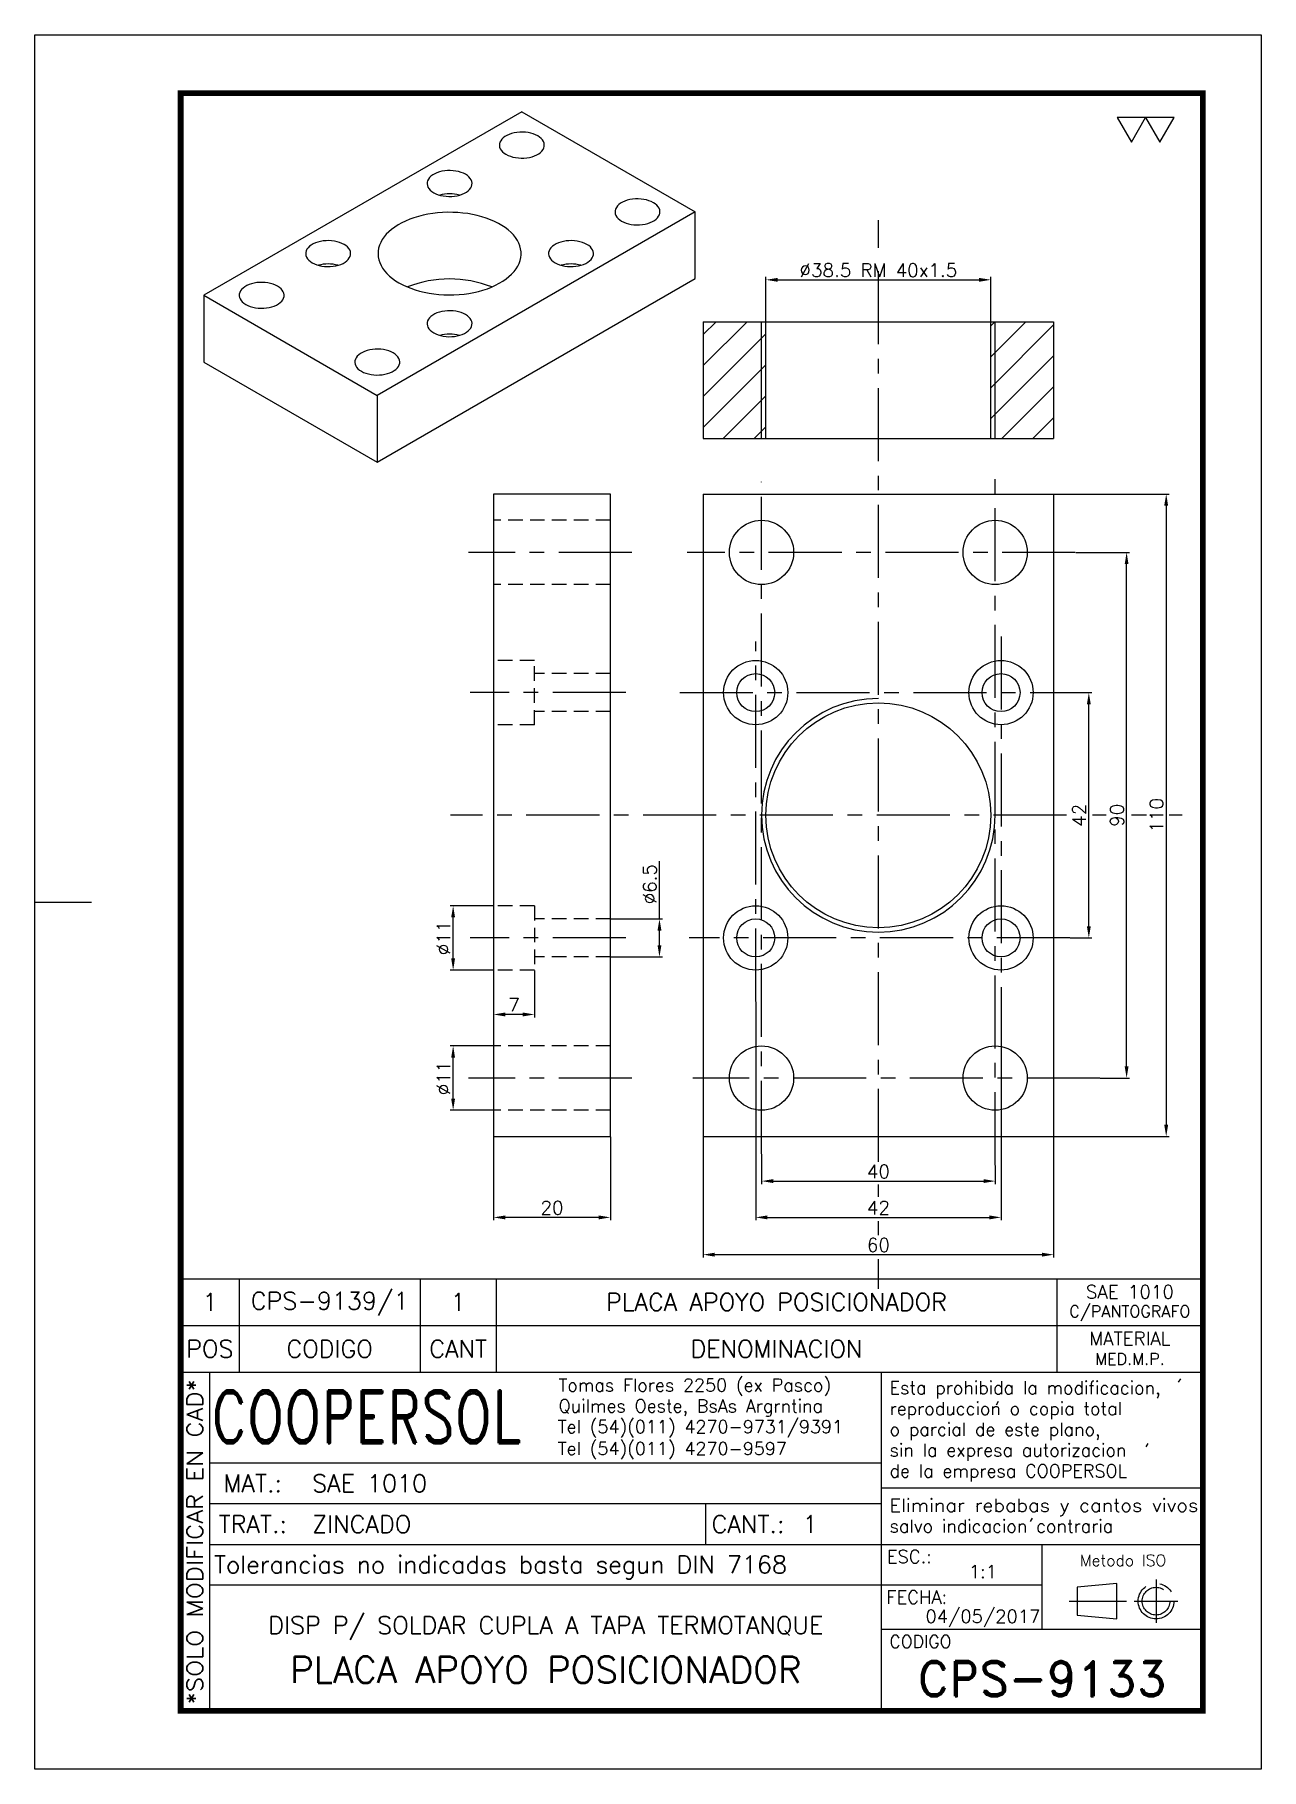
# Model space of a CAD drawing. Extents: x 0 to 3990, y 0 to 1744.
# Drawn here: x 2100 to 2310, y 891 to 1188 of the extents above; entities that cross this region are included whole.
import ezdxf
from ezdxf.enums import TextEntityAlignment as Align

# ---------------------------------------------------------------- set-up
doc = ezdxf.new("R2010")
doc.units = 0
doc.header["$LTSCALE"] = 10
doc.header["$MEASUREMENT"] = 0
doc.linetypes.add('CENTER', pattern=[2, 1.25, -0.25, 0.25, -0.25])
doc.linetypes.add('HIDDEN', pattern=[0.375, 0.25, -0.125])
doc.layers.get('0').update_dxf_attribs({"linetype": 'CONTINUOUS'})
doc.layers.get('DEFPOINTS').update_dxf_attribs({"linetype": 'CONTINUOUS'})
for name, color, linetype in [('1', 1, 'CENTER'), ('CL', 1, 'CENTER'), ('CO', 3, 'CONTINUOUS'), ('FI', 1, 'CONTINUOUS'), ('OC', 1, 'HIDDEN'), ('RY', 5, 'CONTINUOUS')]:
    doc.layers.add(name, color=color, linetype=linetype)
doc.styles.add('ROMAND', font='ROMAND')
doc.styles.add('ROMANS', font='ROMANS.SHX')
doc.dimstyles.new('1', dxfattribs={"dimtxt": 2.3, "dimasz": 2, "dimexe": 0.5, "dimexo": 0.0625, "dimgap": 0.5, "dimtad": 1, "dimdec": 4, "dimdsep": 46, "dimtxsty": 'ROMANS', "dimcen": -2, "dimclrt": 7, "dimadec": 0, "dimazin": 0, "dimtfac": 0.869565, "dimtdec": 4, "dimtmove": 0, "dimatfit": 3, "dimfxl": 1, "dimtolj": 1, "dimarcsym": 0})

msp = doc.modelspace()

# ---------------------------------------------------------------- blocks, each defined once
blk = doc.blocks.new('A4G')
blk.add_line((0, 148.5), (9.75, 148.5))
blk.add_lwpolyline([(0, 297), (210, 297), (210, 0), (0, 0)], close=True)
at = {"const_width": 1}
blk.add_lwpolyline([(25, 287), (200, 287), (200, 10), (25, 10)], close=True, dxfattribs=at)
blk = doc.blocks.new('COOPERSOLROT-02')
for p, q in [((0, 58), (175, 58)), ((0, 0), (0, 58)), ((5, 0), (5, 58)), ((120, 0), (120, 58)), ((175, 0), (175, 58)), ((5, 42.5), (120, 42.5)), ((120, 38.19), (175, 38.19)), ((5, 35.5), (120, 35.5)), ((89.89, 28.5), (89.89, 35.5)), ((5, 28.5), (175, 28.5)), ((147.5, 14), (147.5, 28.5)), ((147.5, 21.5), (5, 21.5)), ((120, 14), (175, 14)), ((0, 0), (175, 0))]:
    blk.add_line(p, q)
at = {"color": 1, "linetype": 'CENTER'}
blk.add_line((166.98, 22.51), (166.98, 15.06), dxfattribs=at)
for points in [[(152.09, 18.79), (161.93, 18.79)], [(163.26, 18.79), (170.71, 18.79)]]:
    blk.add_lwpolyline(points, dxfattribs=at)
at = {"layer": '1'}
for points in [[(170.85, 56.26), (171.21, 56.85)], [(139.66, 52.43), (140.02, 53.02)], [(165.28, 45.22), (165.64, 45.81)], [(145.46, 32.42), (145.82, 33.01)]]:
    blk.add_lwpolyline(points, dxfattribs=at)
blk.add_lwpolyline([(160.25, 18.79), (160.25, 21.83), (153.47, 21.16), (153.47, 16.41), (160.25, 15.74)], close=True, dxfattribs=at)
for radius in [3.05, 2.37]:
    blk.add_circle((166.98, 18.79), radius, dxfattribs=at)
at = {"style": 'ROMANS', "width": 0.996387}
blk.add_text('*SOLO MODIFICAR EN CAD*', height=2.7, rotation=90, dxfattribs=at).set_placement((3.77, 1.09), (3.77, 56.81), align=Align.FIT)
at = {"style": 'ROMAND', "width": 0.75}
blk.add_text('COOPERSOL', height=9, dxfattribs=at).set_placement((5.26, 45.85))
at = {"style": 'ROMANS'}
for s, p in [('MAT.:', (7.32, 37.47)), ('TRAT.:', (6.5, 30.47)), ('CANT.:', (90.89, 30.47)), ('Tolerancias no indicadas basta segun DIN 7168', (5.7, 23.56))]:
    blk.add_text(s, height=3, dxfattribs=at).set_placement(p)
for tag, height, style, p in [('CONJUNTO', 2.3, 'ROMANS', (62.5, 17.5)), ('SUBCONJUNTO', 3, 'ROMANS', (62.5, 11.5)), ('DENOMINACION', 4.5, 'ROMANS', (62.5, 4.75)), ('COD-PLA', 6, 'ROMAND', (147.5, 5.5))]:
    blk.add_attdef(tag, text='', height=height, dxfattribs=dict(style=style)).set_placement(p, align=Align.MIDDLE)
at = {"layer": '1', "style": 'ROMANS'}
for s, height, p in [('Tomas Flores 2250 (ex Pasco)', 2.2, (64.69, 54.68)), ('Esta prohibida la modificacion,', 2.2, (121.36, 54.23)), ('Quilmes Oeste, BsAs Argrntina', 2.2, (64.69, 51.12)), ('reproduccion o copia total', 2.2, (121.36, 50.67)), ('Tel (54)(011) 4270-9731/9391', 2.2, (64.55, 47.56)), ('o parcial de este plano,', 2.2, (121.36, 47.11)), ('Tel (54)(011) 4270-9597', 2.2, (64.55, 43.83)), ('sin la expresa autorizacion ', 2.2, (121.36, 43.55)), ('de la empresa COOPERSOL', 2.2, (121.36, 39.99)), ('salvo indicacion contraria', 2.2, (121.36, 30.54)), ('ESC.:', 2.25, (120.89, 25.29)), ('FECHA:', 2.25, (120.81, 18.36)), ('CODIGO', 2.16, (121.33, 10.78))]:
    blk.add_text(s, height=height, dxfattribs=at).set_placement(p)
at = {"layer": '1', "style": 'ROMANS', "width": 0.96139}
blk.add_text('Eliminar rebabas y cantos vivos', height=2.2, dxfattribs=at).set_placement((121.34, 34.1), (174.21, 34.1), align=Align.FIT)
at = {"layer": '1', "style": 'ROMANS'}
blk.add_text('Metodo ISO', height=1.948, dxfattribs=at).set_placement((161.34, 25.77), align=Align.MIDDLE)
for tag, p in [('MAT', (22.51, 37.47)), ('TRAT', (22.51, 30.47)), ('CANT', (106.49, 30.47))]:
    blk.add_attdef(tag, p, '', height=3, dxfattribs=at)
for tag, p in [('ESC', (137.33, 22.73)), ('FECHA', (137.33, 15.06))]:
    blk.add_attdef(tag, text='', height=2.25, dxfattribs=at).set_placement(p, align=Align.CENTER)
blk = doc.blocks.new('*D14')
at = {"layer": 'CO', "color": 0, "lineweight": -2}
for p, q in [((2277.41, 1075.35), (2280.97, 1075.35)), ((2280.47, 1035.35), (2280.47, 1073.35)), ((2277.28, 1033.35), (2280.97, 1033.35))]:
    blk.add_line(p, q, dxfattribs=at)
at = {"layer": 'CO', "color": 0}
for points in [[(2280.14, 1073.35), (2280.81, 1073.35), (2280.47, 1075.35)], [(2280.14, 1035.35), (2280.81, 1035.35), (2280.47, 1033.35)]]:
    blk.add_solid(points, dxfattribs=at)
at = {"layer": 'DEFPOINTS', "color": 0}
for p in [(2277.35, 1075.35), (2280.47, 1075.35), (2277.22, 1033.35)]:
    blk.add_point(p, dxfattribs=at)
at = {"layer": 'CO', "color": 7, "insert": (2278.82, 1054.35), "char_height": 2.3, "attachment_point": 5, "rotation": 90, "style": 'ROMANS'}
blk.add_mtext('\\A1;42', dxfattribs=at)
blk = doc.blocks.new('*D15')
at = {"layer": 'CO', "color": 0, "lineweight": -2}
for p, q in [((2278.22, 1099.35), (2287.44, 1099.35)), ((2286.94, 1011.35), (2286.94, 1097.35)), ((2282.41, 1009.35), (2287.44, 1009.35))]:
    blk.add_line(p, q, dxfattribs=at)
at = {"layer": 'CO', "color": 0}
for points in [[(2286.61, 1097.35), (2287.27, 1097.35), (2286.94, 1099.35)], [(2286.61, 1011.35), (2287.27, 1011.35), (2286.94, 1009.35)]]:
    blk.add_solid(points, dxfattribs=at)
at = {"layer": 'DEFPOINTS', "color": 0}
for p in [(2278.16, 1099.35), (2286.94, 1099.35), (2282.35, 1009.35)]:
    blk.add_point(p, dxfattribs=at)
at = {"layer": 'CO', "color": 7, "insert": (2285.29, 1054.35), "char_height": 2.3, "attachment_point": 5, "rotation": 90, "style": 'ROMANS'}
blk.add_mtext('\\A1;90', dxfattribs=at)
blk = doc.blocks.new('*D16')
at = {"layer": 'CO', "color": 0, "lineweight": -2}
for p, q in [((2274.5, 1109.35), (2294.22, 1109.35)), ((2293.72, 1107.35), (2293.72, 1001.35)), ((2274.5, 999.35), (2294.22, 999.35))]:
    blk.add_line(p, q, dxfattribs=at)
at = {"layer": 'CO', "color": 0}
for points in [[(2293.38, 1107.35), (2294.05, 1107.35), (2293.72, 1109.35)], [(2293.38, 1001.35), (2294.05, 1001.35), (2293.72, 999.35)]]:
    blk.add_solid(points, dxfattribs=at)
at = {"layer": 'DEFPOINTS', "color": 0}
for p in [(2274.44, 1109.35), (2274.44, 999.35), (2293.72, 999.35)]:
    blk.add_point(p, dxfattribs=at)
at = {"layer": 'CO', "color": 7, "insert": (2292.07, 1054.35), "char_height": 2.3, "attachment_point": 5, "rotation": 90, "style": 'ROMANS'}
blk.add_mtext('\\A1;110', dxfattribs=at)
blk = doc.blocks.new('*D17')
at = {"layer": 'CO', "color": 0, "lineweight": -2}
for p, q in [((2224.44, 996.33), (2224.44, 991.21)), ((2264.44, 994.37), (2264.44, 991.21)), ((2226.44, 991.71), (2262.44, 991.71))]:
    blk.add_line(p, q, dxfattribs=at)
at = {"layer": 'CO', "color": 0}
for points in [[(2226.44, 992.05), (2226.44, 991.38), (2224.44, 991.71)], [(2262.44, 992.05), (2262.44, 991.38), (2264.44, 991.71)]]:
    blk.add_solid(points, dxfattribs=at)
at = {"layer": 'DEFPOINTS', "color": 0}
for p in [(2224.44, 996.39), (2264.44, 994.44), (2264.44, 991.71)]:
    blk.add_point(p, dxfattribs=at)
at = {"layer": 'CO', "color": 7, "insert": (2244.44, 993.36), "char_height": 2.3, "attachment_point": 5, "style": 'ROMANS'}
blk.add_mtext('\\A1;40', dxfattribs=at)
blk = doc.blocks.new('*D18')
at = {"layer": 'CO', "color": 0, "lineweight": -2}
for p, q in [((2223.44, 1022.41), (2223.44, 985)), ((2265.44, 1022.41), (2265.44, 985)), ((2225.44, 985.5), (2263.44, 985.5))]:
    blk.add_line(p, q, dxfattribs=at)
at = {"layer": 'CO', "color": 0}
for points in [[(2225.44, 985.83), (2225.44, 985.16), (2223.44, 985.5)], [(2263.44, 985.83), (2263.44, 985.16), (2265.44, 985.5)]]:
    blk.add_solid(points, dxfattribs=at)
at = {"layer": 'DEFPOINTS', "color": 0}
for p in [(2223.44, 1022.48), (2265.44, 1022.48), (2265.44, 985.5)]:
    blk.add_point(p, dxfattribs=at)
at = {"layer": 'CO', "color": 7, "insert": (2244.44, 987.15), "char_height": 2.3, "attachment_point": 5, "style": 'ROMANS'}
blk.add_mtext('\\A1;42', dxfattribs=at)
blk = doc.blocks.new('*D19')
at = {"layer": 'CO', "color": 0, "lineweight": -2}
for p, q in [((2214.44, 999.29), (2214.44, 978.62)), ((2274.44, 999.29), (2274.44, 978.62)), ((2216.44, 979.12), (2272.44, 979.12))]:
    blk.add_line(p, q, dxfattribs=at)
at = {"layer": 'CO', "color": 0}
for points in [[(2216.44, 979.45), (2216.44, 978.78), (2214.44, 979.12)], [(2272.44, 979.45), (2272.44, 978.78), (2274.44, 979.12)]]:
    blk.add_solid(points, dxfattribs=at)
at = {"layer": 'DEFPOINTS', "color": 0}
for p in [(2214.44, 999.35), (2274.44, 999.35), (2274.44, 979.12)]:
    blk.add_point(p, dxfattribs=at)
at = {"layer": 'CO', "color": 7, "insert": (2244.44, 980.77), "char_height": 2.3, "attachment_point": 5, "style": 'ROMANS'}
blk.add_mtext('\\A1;60', dxfattribs=at)
blk = doc.blocks.new('*D20')
at = {"layer": 'CO', "color": 0, "lineweight": -2}
for p, q in [((2178.56, 999.29), (2178.56, 985)), ((2198.56, 999.29), (2198.56, 985)), ((2196.56, 985.5), (2180.56, 985.5))]:
    blk.add_line(p, q, dxfattribs=at)
at = {"layer": 'CO', "color": 0}
for points in [[(2180.56, 985.83), (2180.56, 985.16), (2178.56, 985.5)], [(2196.56, 985.83), (2196.56, 985.16), (2198.56, 985.5)]]:
    blk.add_solid(points, dxfattribs=at)
at = {"layer": 'DEFPOINTS', "color": 0}
for p in [(2178.56, 999.35), (2198.56, 999.35), (2178.56, 985.5)]:
    blk.add_point(p, dxfattribs=at)
at = {"layer": 'CO', "color": 7, "insert": (2188.56, 987.15), "char_height": 2.3, "attachment_point": 5, "style": 'ROMANS'}
blk.add_mtext('\\A1;20', dxfattribs=at)
blk = doc.blocks.new('*D21')
at = {"layer": 'CO', "color": 0, "lineweight": -2}
for p, q in [((2178.56, 1027.79), (2178.56, 1019.74)), ((2185.56, 1027.79), (2185.56, 1019.74)), ((2183.56, 1020.24), (2180.56, 1020.24))]:
    blk.add_line(p, q, dxfattribs=at)
at = {"layer": 'CO', "color": 0}
for points in [[(2180.56, 1020.58), (2180.56, 1019.91), (2178.56, 1020.24)], [(2183.56, 1020.58), (2183.56, 1019.91), (2185.56, 1020.24)]]:
    blk.add_solid(points, dxfattribs=at)
at = {"layer": 'DEFPOINTS', "color": 0}
for p in [(2178.56, 1027.85), (2185.56, 1027.85), (2178.56, 1020.24)]:
    blk.add_point(p, dxfattribs=at)
at = {"layer": 'CO', "color": 7, "insert": (2182.06, 1021.89), "char_height": 2.3, "attachment_point": 5, "style": 'ROMANS'}
blk.add_mtext('\\A1;7', dxfattribs=at)
blk = doc.blocks.new('*D22')
at = {"layer": 'CO', "color": 0, "lineweight": -2}
for p, q in [((2178.49, 1038.85), (2171.14, 1038.85)), ((2171.64, 1029.85), (2171.64, 1036.85)), ((2178.49, 1027.85), (2171.14, 1027.85))]:
    blk.add_line(p, q, dxfattribs=at)
at = {"layer": 'CO', "color": 0}
for points in [[(2171.3, 1036.85), (2171.97, 1036.85), (2171.64, 1038.85)], [(2171.3, 1029.85), (2171.97, 1029.85), (2171.64, 1027.85)]]:
    blk.add_solid(points, dxfattribs=at)
at = {"layer": 'DEFPOINTS', "color": 0}
for p in [(2171.64, 1038.85), (2178.56, 1038.85), (2178.56, 1027.85)]:
    blk.add_point(p, dxfattribs=at)
at = {"layer": 'CO', "color": 7, "insert": (2169.99, 1033.35), "char_height": 2.3, "attachment_point": 5, "rotation": 90, "style": 'ROMANS'}
blk.add_mtext('\\A1;%%C11', dxfattribs=at)
blk = doc.blocks.new('*D23')
at = {"layer": 'CO', "color": 0, "lineweight": -2}
for p, q in [((2206.96, 1036.6), (2206.96, 1046.5)), ((2198.62, 1036.6), (2207.46, 1036.6)), ((2206.96, 1032.1), (2206.96, 1034.6)), ((2198.62, 1030.1), (2207.46, 1030.1))]:
    blk.add_line(p, q, dxfattribs=at)
at = {"layer": 'CO', "color": 0}
for points in [[(2206.63, 1034.6), (2207.3, 1034.6), (2206.96, 1036.6)], [(2206.63, 1032.1), (2207.3, 1032.1), (2206.96, 1030.1)]]:
    blk.add_solid(points, dxfattribs=at)
at = {"layer": 'DEFPOINTS', "color": 0}
for p in [(2198.56, 1036.6), (2206.96, 1036.6), (2198.56, 1030.1)]:
    blk.add_point(p, dxfattribs=at)
at = {"layer": 'CO', "color": 7, "insert": (2205.31, 1042.55), "char_height": 2.3, "attachment_point": 5, "rotation": 90, "style": 'ROMANS'}
blk.add_mtext('\\A1;%%C6.5', dxfattribs=at)
blk = doc.blocks.new('*D24')
at = {"layer": 'CO', "color": 0, "lineweight": -2}
for p, q in [((2178.49, 1014.85), (2171.14, 1014.85)), ((2171.64, 1005.85), (2171.64, 1012.85)), ((2178.49, 1003.85), (2171.14, 1003.85))]:
    blk.add_line(p, q, dxfattribs=at)
at = {"layer": 'CO', "color": 0}
for points in [[(2171.3, 1012.85), (2171.97, 1012.85), (2171.64, 1014.85)], [(2171.3, 1005.85), (2171.97, 1005.85), (2171.64, 1003.85)]]:
    blk.add_solid(points, dxfattribs=at)
at = {"layer": 'DEFPOINTS', "color": 0}
for p in [(2171.64, 1014.85), (2178.56, 1014.85), (2178.56, 1003.85)]:
    blk.add_point(p, dxfattribs=at)
at = {"layer": 'CO', "color": 7, "insert": (2169.99, 1009.35), "char_height": 2.3, "attachment_point": 5, "rotation": 90, "style": 'ROMANS'}
blk.add_mtext('\\A1;%%C11', dxfattribs=at)
blk = doc.blocks.new('*D25')
at = {"layer": 'CO', "color": 0, "lineweight": -2}
for p, q in [((2225.19, 1138.92), (2225.19, 1146.53)), ((2263.69, 1138.92), (2263.69, 1146.53)), ((2227.19, 1146.03), (2261.69, 1146.03))]:
    blk.add_line(p, q, dxfattribs=at)
at = {"layer": 'CO', "color": 0}
for points in [[(2227.19, 1146.36), (2227.19, 1145.7), (2225.19, 1146.03)], [(2261.69, 1146.36), (2261.69, 1145.7), (2263.69, 1146.03)]]:
    blk.add_solid(points, dxfattribs=at)
at = {"layer": 'DEFPOINTS', "color": 0}
for p in [(2263.69, 1146.03), (2225.19, 1138.86), (2263.69, 1138.86)]:
    blk.add_point(p, dxfattribs=at)
at = {"layer": 'CO', "color": 7, "insert": (2244.44, 1147.68), "char_height": 2.3, "attachment_point": 5, "style": 'ROMANS'}
blk.add_mtext('\\A1;%%C38.5 RM 40x1.5', dxfattribs=at)
blk = doc.blocks.new('LISPIE')
blk.add_line((0, 0), (0, 8))
at = {"layer": 'FI', "color": 7}
for p, q in [((0, 8), (175, 8)), ((10, 8), (10, 0)), ((41, 8), (41, 0)), ((54, 8), (54, 0)), ((150, 8), (150, 0))]:
    blk.add_line(p, q, dxfattribs=at)
at = {"style": 'ROMANS'}
for tag, height, p in [('MATERIAL', 2.3, (162.5, 5.75)), ('POS', 3, (5, 4)), ('CODIGO', 3, (25.5, 4)), ('CANT', 3, (47.5, 4)), ('DENOMINACION', 3, (102, 4)), ('MED.M.P.', 2, (162.5, 2.25))]:
    blk.add_attdef(tag, text='', height=height, dxfattribs=at).set_placement(p, align=Align.MIDDLE)

# ---------------------------------------------------------------- dimensions: what is measured, and where the dimension line sits
at = {"layer": 'CO'}
dim = msp.add_linear_dim(base=(2263.68808, 1146.02849), p1=(2225.18808, 1138.85943), p2=(2263.68808, 1138.85943), text='%%C<> RM 40x1.5', dimstyle='1', dxfattribs=at)
dim.commit()
dim.dimension.update_dxf_attribs({"geometry": '*D25', "text_midpoint": (2244.43808, 1147.67849)})
for base, p1, p2, picture, middle in [((2293.71547, 999.35096), (2274.43808, 1109.35096), (2274.43808, 999.35096), '*D16', (2292.06547, 1054.35096)), ((2286.94139, 1099.35096), (2282.34811, 1009.35096), (2278.15848, 1099.35096), '*D15', (2285.29139, 1054.35096)), ((2280.47434, 1075.35096), (2277.21718, 1033.35096), (2277.34737, 1075.35096), '*D14', (2278.82434, 1054.35096))]:
    dim = msp.add_linear_dim(base=base, p1=p1, p2=p2, angle=90, dimstyle='1', dxfattribs=at)
    dim.commit()
    dim.dimension.update_dxf_attribs({"geometry": picture, "text_midpoint": middle})
for base, p1, p2, picture, middle in [((2206.96332, 1036.60096), (2198.5568, 1030.10096), (2198.5568, 1036.60096), '*D23', (2205.31332, 1042.55096)), ((2171.63755, 1038.85096), (2178.5568, 1027.85096), (2178.5568, 1038.85096), '*D22', (2169.98755, 1033.35096)), ((2171.63755, 1014.85096), (2178.5568, 1003.85096), (2178.5568, 1014.85096), '*D24', (2169.98755, 1009.35096))]:
    dim = msp.add_linear_dim(base=base, p1=p1, p2=p2, angle=90, text='%%C<>', dimstyle='1', dxfattribs=at)
    dim.commit()
    dim.dimension.update_dxf_attribs({"geometry": picture, "text_midpoint": middle})
for base, p1, p2, picture, middle in [((2178.5568, 1020.24326), (2185.5568, 1027.85096), (2178.5568, 1027.85096), '*D21', (2182.0568, 1021.89326)), ((2265.43808, 985.4957), (2223.43808, 1022.47596), (2265.43808, 1022.47596), '*D18', (2244.43808, 987.1457)), ((2178.5568, 985.4957), (2198.5568, 999.35096), (2178.5568, 999.35096), '*D20', (2188.5568, 987.1457)), ((2274.43808, 979.1181), (2214.43808, 999.35096), (2274.43808, 999.35096), '*D19', (2244.43808, 980.7681)), ((2264.43808, 991.71231), (2224.43808, 996.39011), (2264.43808, 994.43635), '*D17', (2244.43808, 993.36231))]:
    dim = msp.add_linear_dim(base=base, p1=p1, p2=p2, dimstyle='1', dxfattribs=at)
    dim.commit()
    dim.dimension.update_dxf_attribs({"geometry": picture, "text_midpoint": middle})

# ---------------------------------------------------------------- hatches: boundary and pattern name
at = {"layer": 'RY'}
h = msp.add_hatch(dxfattribs=at)
h.set_pattern_fill('ANSI31', color=256, scale=30, style=0)
h.set_pattern_definition([(45, (16320.426, -11305.6877), (-2.6516504, 2.6516504), [])])
h.paths.add_polyline_path([(2224.43808, 1138.85943), (2214.43808, 1138.85943), (2214.43808, 1118.85943), (2224.43808, 1118.85943)])
h.paths.add_polyline_path([(2274.43808, 1138.85943), (2264.43808, 1138.85943), (2264.43808, 1118.85943), (2274.43808, 1118.85943)])
h.paths.add_polyline_path([(2264.43808, 1138.85943), (2263.68808, 1138.85943), (2263.68808, 1118.85943), (2264.43808, 1118.85943)])
h.paths.add_polyline_path([(2225.18808, 1138.85943), (2224.43808, 1138.85943), (2224.43808, 1118.85943), (2225.18808, 1118.85943)])

# ---------------------------------------------------------------- linework, layer by layer
for p, q in [((2214.43808, 1138.85943), (2214.43808, 1118.85943)), ((2214.43808, 1138.85943), (2274.43808, 1138.85943)), ((2225.18808, 1118.85943), (2225.18808, 1138.85943)), ((2263.68808, 1118.85943), (2263.68808, 1138.85943)), ((2274.43808, 1138.85943), (2274.43808, 1118.85943)), ((2214.43808, 1118.85943), (2274.43808, 1118.85943)), ((2178.5568, 1109.35096), (2178.5568, 999.35096)), ((2198.5568, 1109.35096), (2178.5568, 1109.35096)), ((2198.5568, 999.35096), (2198.5568, 1109.35096)), ((2214.43808, 1109.35096), (2214.43808, 999.35096)), ((2214.43808, 1109.35096), (2274.43808, 1109.35096)), ((2274.43808, 1109.35096), (2274.43808, 999.35096)), ((2178.5568, 999.35096), (2198.5568, 999.35096)), ((2214.43808, 999.35096), (2274.43808, 999.35096))]:
    msp.add_line(p, q)
for centre, radius in [((2224.43808, 1099.35096), 5.5), ((2264.43808, 1099.35096), 5.5), ((2223.43808, 1075.35096), 5.5), ((2223.43808, 1075.35096), 3.25), ((2265.43808, 1075.35096), 5.5), ((2265.43808, 1075.35096), 3.25), ((2244.43808, 1054.35096), 19.25), ((2223.43808, 1033.35096), 5.5), ((2223.43808, 1033.35096), 3.25), ((2265.43808, 1033.35096), 5.5), ((2265.43808, 1033.35096), 3.25), ((2224.43808, 1009.35096), 5.5), ((2264.43808, 1009.35096), 5.5)]:
    msp.add_circle(centre, radius)
at = {"layer": 'CL'}
for p, q in [((2244.43808, 1151.47928), (2244.43808, 1156.2551)), ((2244.43808, 994.98957), (2244.43808, 1148.01372)), ((2224.43808, 996.39011), (2224.43808, 1111.4585)), ((2264.43808, 994.43635), (2264.43808, 1111.90496)), ((2202.2318, 1099.35096), (2174.25408, 1099.35096)), ((2278.15848, 1099.35096), (2211.69228, 1099.35096)), ((2223.43808, 1022.47596), (2223.43808, 1084.08831)), ((2265.43808, 1084.93147), (2265.43808, 1022.47596)), ((2201.20434, 1075.35096), (2174.56262, 1075.35096)), ((2210.42956, 1075.35096), (2277.34737, 1075.35096)), ((2276.66922, 1054.35096), (2171.19401, 1054.35096)), ((2283.41745, 1054.35096), (2281.10377, 1054.35096)), ((2290.35848, 1054.35096), (2287.75559, 1054.35096)), ((2296.43189, 1054.35096), (2294.21462, 1054.35096)), ((2201.20434, 1033.35096), (2174.56262, 1033.35096)), ((2277.21718, 1033.35096), (2212.06601, 1033.35096)), ((2202.2318, 1009.35096), (2174.25408, 1009.35096)), ((2282.34811, 1009.35096), (2212.65312, 1009.35096)), ((2244.43808, 988.99481), (2244.43808, 991.11061)), ((2244.43808, 982.4711), (2244.43808, 984.88076)), ((2244.43808, 973.26014), (2244.43808, 978.35705))]:
    msp.add_line(p, q, dxfattribs=at)
at = {"layer": 'CO'}
for points in [[(2287.74912, 1169.60654), (2290.19327, 1173.83994), (2285.30497, 1173.83994)], [(2292.63743, 1169.60654), (2295.08158, 1173.83994), (2290.19327, 1173.83994)]]:
    msp.add_lwpolyline(points, close=True, dxfattribs=at)
at = {"layer": 'FI'}
for p, q in [((2183.40358, 1174.80684), (2128.95635, 1143.37513)), ((2183.40358, 1174.80684), (2213.10206, 1157.66227)), ((2213.10206, 1157.66227), (2158.65484, 1126.23056)), ((2213.10206, 1146.2307), (2213.10206, 1157.66227)), ((2158.65484, 1114.79899), (2213.10206, 1146.2307)), ((2128.95635, 1143.37513), (2158.65484, 1126.23056)), ((2128.95635, 1143.37513), (2128.95635, 1131.94356)), ((2224.43808, 1118.85943), (2224.43808, 1138.85943)), ((2264.43808, 1118.85943), (2264.43808, 1138.85943)), ((2128.95635, 1131.94356), (2158.65484, 1114.79899)), ((2158.65484, 1126.23056), (2158.65484, 1114.79899))]:
    msp.add_line(p, q, dxfattribs=at)
at = {"layer": 'FI', "flags": 128}
for points in [[(2180.68121, 1167.5204), (2181.04388, 1167.33582), (2181.44377, 1167.17894), (2181.87456, 1167.05222), (2182.32946, 1166.95768), (2182.8013, 1166.89679), (2183.28264, 1166.87053), (2183.76589, 1166.87929), (2184.24343, 1166.92296), (2184.70772, 1167.00083), (2185.15144, 1167.11167), (2185.5676, 1167.25375), (2185.94963, 1167.42482), (2186.2915, 1167.62218), (2186.58784, 1167.84272), (2186.83395, 1168.08297), (2187.02597, 1168.33912), (2187.16086, 1168.60715), (2187.23649, 1168.88283), (2187.25168, 1169.1618), (2187.20618, 1169.43967), (2187.10071, 1169.71206), (2186.93693, 1169.97467), (2186.71743, 1170.22336), (2186.44567, 1170.45421), (2186.12594, 1170.66357), (2185.76327, 1170.84815), (2185.36339, 1171.00504), (2184.9326, 1171.13175), (2184.47769, 1171.22629), (2184.00585, 1171.28718), (2183.52451, 1171.31345), (2183.04126, 1171.30468), (2182.56372, 1171.26102), (2182.09943, 1171.18315), (2181.65571, 1171.0723), (2181.23955, 1170.93022), (2180.85753, 1170.75915), (2180.51565, 1170.56179), (2180.21932, 1170.34125), (2179.9732, 1170.10101), (2179.78118, 1169.84485), (2179.6463, 1169.57682), (2179.57066, 1169.30115), (2179.55548, 1169.02217), (2179.60098, 1168.7443), (2179.70645, 1168.47191), (2179.87022, 1168.2093), (2180.08972, 1167.96061), (2180.36148, 1167.72977), (2180.68121, 1167.5204)], [(2168.30685, 1160.94832), (2168.66951, 1160.76374), (2169.0694, 1160.60685), (2169.50019, 1160.48014), (2169.95509, 1160.38559), (2170.42693, 1160.32471), (2170.90828, 1160.29844), (2171.39152, 1160.30721), (2171.86906, 1160.35087), (2172.33335, 1160.42874), (2172.77707, 1160.53959), (2173.19323, 1160.68167), (2173.57526, 1160.85274), (2173.91713, 1161.0501), (2174.21347, 1161.27064), (2174.45958, 1161.51088), (2174.6516, 1161.76704), (2174.78649, 1162.03507), (2174.86212, 1162.31074), (2174.87731, 1162.58971), (2174.83181, 1162.86759), (2174.72634, 1163.13998), (2174.56256, 1163.40259), (2174.34306, 1163.65128), (2174.0713, 1163.88212), (2173.75157, 1164.09149), (2173.3889, 1164.27607), (2172.98902, 1164.43295), (2172.55823, 1164.55966), (2172.10332, 1164.65421), (2171.63148, 1164.7151), (2171.15014, 1164.74136), (2170.66689, 1164.7326), (2170.18936, 1164.68893), (2169.72507, 1164.61106), (2169.28134, 1164.50021), (2168.86519, 1164.35814), (2168.48316, 1164.18707), (2168.14128, 1163.98971), (2167.84495, 1163.76916), (2167.59883, 1163.52892), (2167.40682, 1163.27277), (2167.27193, 1163.00474), (2167.19629, 1162.72906), (2167.18111, 1162.45009), (2167.22661, 1162.17222), (2167.33208, 1161.89983), (2167.49585, 1161.63722), (2167.71535, 1161.38853), (2167.98711, 1161.15768), (2168.30685, 1160.94832)], [(2200.4802, 1156.09069), (2200.84287, 1155.90611), (2201.24276, 1155.74922), (2201.67355, 1155.62251), (2202.12845, 1155.52797), (2202.60029, 1155.46708), (2203.08163, 1155.44081), (2203.56488, 1155.44958), (2204.04242, 1155.49324), (2204.50671, 1155.57111), (2204.95043, 1155.68196), (2205.36659, 1155.82404), (2205.74862, 1155.99511), (2206.09049, 1156.19247), (2206.38683, 1156.41301), (2206.63294, 1156.65325), (2206.82496, 1156.90941), (2206.95985, 1157.17744), (2207.03548, 1157.45311), (2207.05067, 1157.73209), (2207.00517, 1158.00996), (2206.8997, 1158.28235), (2206.73592, 1158.54496), (2206.51642, 1158.79365), (2206.24466, 1159.02449), (2205.92493, 1159.23386), (2205.56226, 1159.41844), (2205.16238, 1159.57532), (2204.73159, 1159.70204), (2204.27668, 1159.79658), (2203.80484, 1159.85747), (2203.3235, 1159.88373), (2202.84025, 1159.87497), (2202.36271, 1159.8313), (2201.89842, 1159.75344), (2201.4547, 1159.64259), (2201.03854, 1159.50051), (2200.65651, 1159.32944), (2200.31464, 1159.13208), (2200.01831, 1158.91154), (2199.77219, 1158.67129), (2199.58017, 1158.41514), (2199.44529, 1158.14711), (2199.36965, 1157.87143), (2199.35447, 1157.59246), (2199.39997, 1157.31459), (2199.50543, 1157.0422), (2199.66921, 1156.77959), (2199.88871, 1156.5309), (2200.16047, 1156.30005), (2200.4802, 1156.09069)], [(2162.36715, 1145.5182), (2162.99974, 1145.17793), (2163.67233, 1144.86426), (2164.38157, 1144.57877), (2165.12394, 1144.32286), (2165.89572, 1144.09783), (2166.69307, 1143.90478), (2167.51203, 1143.74468), (2168.34851, 1143.61833), (2169.19835, 1143.52636), (2170.05731, 1143.46922), (2170.92111, 1143.4472), (2171.78544, 1143.46042), (2172.64601, 1143.50879), (2173.49853, 1143.59209), (2174.33874, 1143.7099), (2175.16247, 1143.86163), (2175.9656, 1144.04652), (2176.74414, 1144.26366), (2177.49421, 1144.51196), (2178.21207, 1144.79019), (2178.89415, 1145.09695), (2179.53704, 1145.43073), (2180.13755, 1145.78985), (2180.69268, 1146.17254), (2181.19967, 1146.57687), (2181.65599, 1147.00085), (2182.05937, 1147.44234), (2182.40779, 1147.89917), (2182.69953, 1148.36905), (2182.93313, 1148.84963), (2183.10742, 1149.33853), (2183.22154, 1149.83331), (2183.27491, 1150.33151), (2183.26728, 1150.83063), (2183.19868, 1151.32821), (2183.06946, 1151.82175), (2182.88025, 1152.30879), (2182.63199, 1152.78692), (2182.32594, 1153.25375), (2181.9636, 1153.70696), (2181.54679, 1154.14428), (2181.07758, 1154.56354), (2180.55831, 1154.96264), (2179.99157, 1155.33961), (2179.38017, 1155.69256), (2178.72718, 1156.01974), (2178.03583, 1156.3195), (2177.30957, 1156.59037), (2176.55203, 1156.83099), (2175.76697, 1157.04017), (2174.95831, 1157.21685), (2174.13007, 1157.36016), (2173.28639, 1157.46939), (2172.43146, 1157.54399), (2171.56954, 1157.58359), (2170.70494, 1157.588), (2169.84195, 1157.55718), (2168.98487, 1157.49131), (2168.13798, 1157.39069), (2167.30549, 1157.25584), (2166.49155, 1157.08742), (2165.70022, 1156.88628), (2164.93544, 1156.65341), (2164.20102, 1156.38999), (2163.50061, 1156.09731), (2162.83771, 1155.77684), (2162.21563, 1155.43017), (2161.63745, 1155.05904), (2161.10606, 1154.66528), (2160.6241, 1154.25087), (2160.19399, 1153.81786), (2159.81785, 1153.36842), (2159.49757, 1152.90478), (2159.23474, 1152.42926), (2159.03067, 1151.94421), (2158.88637, 1151.45207), (2158.80257, 1150.95527), (2158.77968, 1150.4563), (2158.81782, 1149.95764), (2158.9168, 1149.46177), (2159.07612, 1148.97117), (2159.29498, 1148.48828), (2159.57231, 1148.01551), (2159.90672, 1147.5552), (2160.29653, 1147.10966), (2160.73982, 1146.68111), (2161.23437, 1146.27167), (2161.77771, 1145.88339), (2162.36715, 1145.5182)], [(2147.51791, 1148.94712), (2147.88058, 1148.76254), (2148.28046, 1148.60565), (2148.71125, 1148.47894), (2149.16615, 1148.38439), (2149.638, 1148.32351), (2150.11934, 1148.29724), (2150.60258, 1148.30601), (2151.08012, 1148.34967), (2151.54441, 1148.42754), (2151.98813, 1148.53839), (2152.40429, 1148.68047), (2152.78632, 1148.85154), (2153.1282, 1149.0489), (2153.42453, 1149.26944), (2153.67064, 1149.50968), (2153.86266, 1149.76584), (2153.99755, 1150.03387), (2154.07318, 1150.30954), (2154.08837, 1150.58851), (2154.04287, 1150.86639), (2153.9374, 1151.13878), (2153.77362, 1151.40139), (2153.55412, 1151.65008), (2153.28236, 1151.88092), (2152.96263, 1152.09029), (2152.59996, 1152.27487), (2152.20008, 1152.43175), (2151.76929, 1152.55846), (2151.31438, 1152.65301), (2150.84254, 1152.7139), (2150.3612, 1152.74016), (2149.87795, 1152.7314), (2149.40042, 1152.68773), (2148.93613, 1152.60986), (2148.4924, 1152.49902), (2148.07625, 1152.35694), (2147.69422, 1152.18587), (2147.35234, 1151.98851), (2147.05601, 1151.76797), (2146.80989, 1151.52772), (2146.61788, 1151.27157), (2146.48299, 1151.00354), (2146.40735, 1150.72786), (2146.39217, 1150.44889), (2146.43767, 1150.17102), (2146.54314, 1149.89863), (2146.70691, 1149.63602), (2146.92641, 1149.38733), (2147.19817, 1149.15648), (2147.51791, 1148.94712)], [(2189.09579, 1148.94712), (2189.45845, 1148.76254), (2189.85834, 1148.60565), (2190.28913, 1148.47894), (2190.74403, 1148.38439), (2191.21587, 1148.32351), (2191.69722, 1148.29724), (2192.18046, 1148.30601), (2192.658, 1148.34967), (2193.12229, 1148.42754), (2193.56601, 1148.53839), (2193.98217, 1148.68047), (2194.3642, 1148.85154), (2194.70607, 1149.0489), (2195.00241, 1149.26944), (2195.24852, 1149.50968), (2195.44054, 1149.76584), (2195.57543, 1150.03387), (2195.65106, 1150.30954), (2195.66625, 1150.58851), (2195.62075, 1150.86639), (2195.51528, 1151.13878), (2195.3515, 1151.40139), (2195.132, 1151.65008), (2194.86024, 1151.88092), (2194.54051, 1152.09029), (2194.17784, 1152.27487), (2193.77796, 1152.43175), (2193.34717, 1152.55846), (2192.89226, 1152.65301), (2192.42042, 1152.7139), (2191.93908, 1152.74016), (2191.45583, 1152.7314), (2190.9783, 1152.68773), (2190.51401, 1152.60986), (2190.07028, 1152.49902), (2189.65413, 1152.35694), (2189.2721, 1152.18587), (2188.93022, 1151.98851), (2188.63389, 1151.76797), (2188.38777, 1151.52772), (2188.19576, 1151.27157), (2188.06087, 1151.00354), (2187.98523, 1150.72786), (2187.97005, 1150.44889), (2188.01555, 1150.17102), (2188.12102, 1149.89863), (2188.28479, 1149.63602), (2188.50429, 1149.38733), (2188.77605, 1149.15648), (2189.09579, 1148.94712)], [(2136.13349, 1141.80355), (2136.49616, 1141.61897), (2136.89604, 1141.46208), (2137.32683, 1141.33537), (2137.78173, 1141.24082), (2138.25358, 1141.17994), (2138.73492, 1141.15367), (2139.21817, 1141.16244), (2139.6957, 1141.2061), (2140.15999, 1141.28397), (2140.60371, 1141.39482), (2141.01987, 1141.5369), (2141.4019, 1141.70797), (2141.74378, 1141.90533), (2142.04011, 1142.12587), (2142.28622, 1142.36611), (2142.47824, 1142.62227), (2142.61313, 1142.8903), (2142.68876, 1143.16597), (2142.70395, 1143.44494), (2142.65845, 1143.72282), (2142.55298, 1143.99521), (2142.3892, 1144.25782), (2142.16971, 1144.50651), (2141.89795, 1144.73735), (2141.57821, 1144.94672), (2141.21554, 1145.1313), (2140.81566, 1145.28818), (2140.38487, 1145.41489), (2139.92996, 1145.50944), (2139.45812, 1145.57033), (2138.97678, 1145.59659), (2138.49353, 1145.58783), (2138.016, 1145.54416), (2137.55171, 1145.46629), (2137.10799, 1145.35544), (2136.69183, 1145.21337), (2136.3098, 1145.0423), (2135.96792, 1144.84494), (2135.67159, 1144.62439), (2135.42547, 1144.38415), (2135.23346, 1144.128), (2135.09857, 1143.85997), (2135.02294, 1143.58429), (2135.00775, 1143.30532), (2135.05325, 1143.02745), (2135.15872, 1142.75506), (2135.32249, 1142.49245), (2135.54199, 1142.24376), (2135.81375, 1142.01291), (2136.13349, 1141.80355)], [(2168.30685, 1136.94592), (2168.66951, 1136.76134), (2169.0694, 1136.60445), (2169.50019, 1136.47774), (2169.95509, 1136.38319), (2170.42693, 1136.32231), (2170.90828, 1136.29604), (2171.39152, 1136.30481), (2171.86906, 1136.34847), (2172.33335, 1136.42634), (2172.77707, 1136.53719), (2173.19323, 1136.67927), (2173.57526, 1136.85034), (2173.91713, 1137.0477), (2174.21347, 1137.26824), (2174.45958, 1137.50848), (2174.6516, 1137.76464), (2174.78649, 1138.03267), (2174.86212, 1138.30834), (2174.87731, 1138.58732), (2174.83181, 1138.86519), (2174.72634, 1139.13758), (2174.56256, 1139.40019), (2174.34306, 1139.64888), (2174.0713, 1139.87972), (2173.75157, 1140.08909), (2173.3889, 1140.27367), (2172.98902, 1140.43055), (2172.55823, 1140.55727), (2172.10332, 1140.65181), (2171.63148, 1140.7127), (2171.15014, 1140.73896), (2170.66689, 1140.7302), (2170.18936, 1140.68653), (2169.72507, 1140.60866), (2169.28134, 1140.49782), (2168.86519, 1140.35574), (2168.48316, 1140.18467), (2168.14128, 1139.98731), (2167.84495, 1139.76677), (2167.59883, 1139.52652), (2167.40682, 1139.27037), (2167.27193, 1139.00234), (2167.19629, 1138.72666), (2167.18111, 1138.44769), (2167.22661, 1138.16982), (2167.33208, 1137.89743), (2167.49585, 1137.63482), (2167.71535, 1137.38613), (2167.98711, 1137.15528), (2168.30685, 1136.94592)], [(2155.93248, 1130.37383), (2156.29515, 1130.18925), (2156.69503, 1130.03237), (2157.12582, 1129.90566), (2157.58072, 1129.81111), (2158.05257, 1129.75022), (2158.53391, 1129.72396), (2159.01716, 1129.73272), (2159.49469, 1129.77639), (2159.95898, 1129.85426), (2160.4027, 1129.9651), (2160.81886, 1130.10718), (2161.20089, 1130.27825), (2161.54277, 1130.47561), (2161.8391, 1130.69616), (2162.08521, 1130.9364), (2162.27723, 1131.19255), (2162.41212, 1131.46058), (2162.48775, 1131.73626), (2162.50294, 1132.01523), (2162.45744, 1132.2931), (2162.35197, 1132.56549), (2162.18819, 1132.8281), (2161.9687, 1133.07679), (2161.69694, 1133.30764), (2161.3772, 1133.517), (2161.01453, 1133.70158), (2160.61465, 1133.85847), (2160.18386, 1133.98518), (2159.72895, 1134.07973), (2159.25711, 1134.14061), (2158.77577, 1134.16688), (2158.29252, 1134.15811), (2157.81499, 1134.11445), (2157.3507, 1134.03658), (2156.90698, 1133.92573), (2156.49082, 1133.78365), (2156.10879, 1133.61258), (2155.76691, 1133.41522), (2155.47058, 1133.19468), (2155.22446, 1132.95444), (2155.03245, 1132.69828), (2154.89756, 1132.43025), (2154.82192, 1132.15458), (2154.80674, 1131.87561), (2154.85224, 1131.59773), (2154.95771, 1131.32534), (2155.12148, 1131.06273), (2155.34098, 1130.81404), (2155.61274, 1130.5832), (2155.93248, 1130.37383)]]:
    msp.add_lwpolyline(points, dxfattribs=at)
at = {"layer": 'FI'}
for centre, radius, start, end in [((2171.02921, 1154.34204), 6.40103, 74.8083645, 105.1916355), ((2150.24027, 1142.34084), 6.40103, 74.8083645, 105.1916355), ((2191.81815, 1142.34084), 6.40103, 74.8083645, 105.1916355), ((2171.02921, 1126.59912), 19.58082, 68.3841238, 111.6158762), ((2171.02921, 1130.33964), 6.40103, 74.8083645, 105.1916355), ((2244.43808, 1054.35096), 20, 90, 0)]:
    msp.add_arc(centre, radius, start, end, dxfattribs=at)
at = {"layer": 'OC'}
for p, q in [((2198.5568, 1104.85096), (2178.5568, 1104.85096)), ((2198.5568, 1093.85096), (2178.5568, 1093.85096)), ((2185.5568, 1080.85096), (2178.5568, 1080.85096)), ((2185.5568, 1069.85096), (2185.5568, 1080.85096)), ((2198.5568, 1078.60096), (2185.5568, 1078.60096)), ((2185.5568, 1069.85096), (2178.5568, 1069.85096)), ((2198.5568, 1072.10096), (2185.5568, 1072.10096)), ((2185.5568, 1038.85096), (2178.5568, 1038.85096)), ((2185.5568, 1038.85096), (2185.5568, 1027.85096)), ((2198.5568, 1036.60096), (2185.5568, 1036.60096)), ((2185.5568, 1027.85096), (2178.5568, 1027.85096)), ((2198.5568, 1030.10096), (2185.5568, 1030.10096)), ((2198.5568, 1014.85096), (2178.5568, 1014.85096)), ((2198.5568, 1003.85096), (2178.5568, 1003.85096))]:
    msp.add_line(p, q, dxfattribs=at)

# ---------------------------------------------------------------- block references
msp.add_blockref('A4G', (2100, 891))
for p, values in [((2125, 967), {'POS': '1', 'DENOMINACION': 'PLACA APOYO POSICIONADOR', 'CANT': '1', 'CODIGO': 'CPS-9139/1', 'MED.M.P.': 'C/PANTOGRAFO', 'MATERIAL': 'SAE 1010'}), ((2125, 959), {'POS': 'POS', 'DENOMINACION': 'DENOMINACION', 'CANT': 'CANT', 'CODIGO': 'CODIGO', 'MED.M.P.': 'MED.M.P.', 'MATERIAL': 'MATERIAL'})]:
    msp.add_blockref('LISPIE', p).add_auto_attribs(values)
ref = msp.add_blockref('COOPERSOLROT-02', (2125, 901))
ref.add_attrib('COD-PLA', 'CPS-9133', dxfattribs={"height": 6, "style": 'ROMAND'}).set_placement((2272.5, 906.5), align=Align.MIDDLE)
ref.add_attrib('FECHA', '04/05/2017', dxfattribs={"layer": '1', "height": 2.25, "style": 'ROMANS'}).set_placement((2262.33468, 916.061), align=Align.CENTER)
ref.add_attrib('MAT', 'SAE 1010', (2147.50529, 938.46815), dxfattribs={"layer": '1', "height": 3, "style": 'ROMANS'})
ref.add_attrib('TRAT', 'ZINCADO', (2147.50529, 931.46815), dxfattribs={"layer": '1', "height": 3, "style": 'ROMANS'})
ref.add_attrib('ESC', '1:1', dxfattribs={"layer": '1', "height": 2.25, "style": 'ROMANS'}).set_placement((2262.33468, 923.72855), align=Align.CENTER)
ref.add_attrib('CANT', '1', (2231.49059, 931.46815), dxfattribs={"layer": '1', "height": 3, "style": 'ROMANS'})
ref.add_attrib('DENOMINACION', 'PLACA APOYO POSICIONADOR', dxfattribs={"height": 4.5, "style": 'ROMANS'}).set_placement((2187.5, 908.03781), align=Align.MIDDLE)
ref.add_attrib('SUBCONJUNTO', 'DISP P/ SOLDAR CUPLA A TAPA TERMOTANQUE', dxfattribs={"height": 3, "style": 'ROMANS'}).set_placement((2187.5, 915.47785), align=Align.MIDDLE)

msp.set_redraw_order([(e.dxf.handle, doc.entitydb.next_handle()) for e in msp.query("TEXT MTEXT ATTDEF DIMENSION ARC_DIMENSION")])  # texts and dimensions are drawn at this point

doc.saveas('drawing.dxf')
